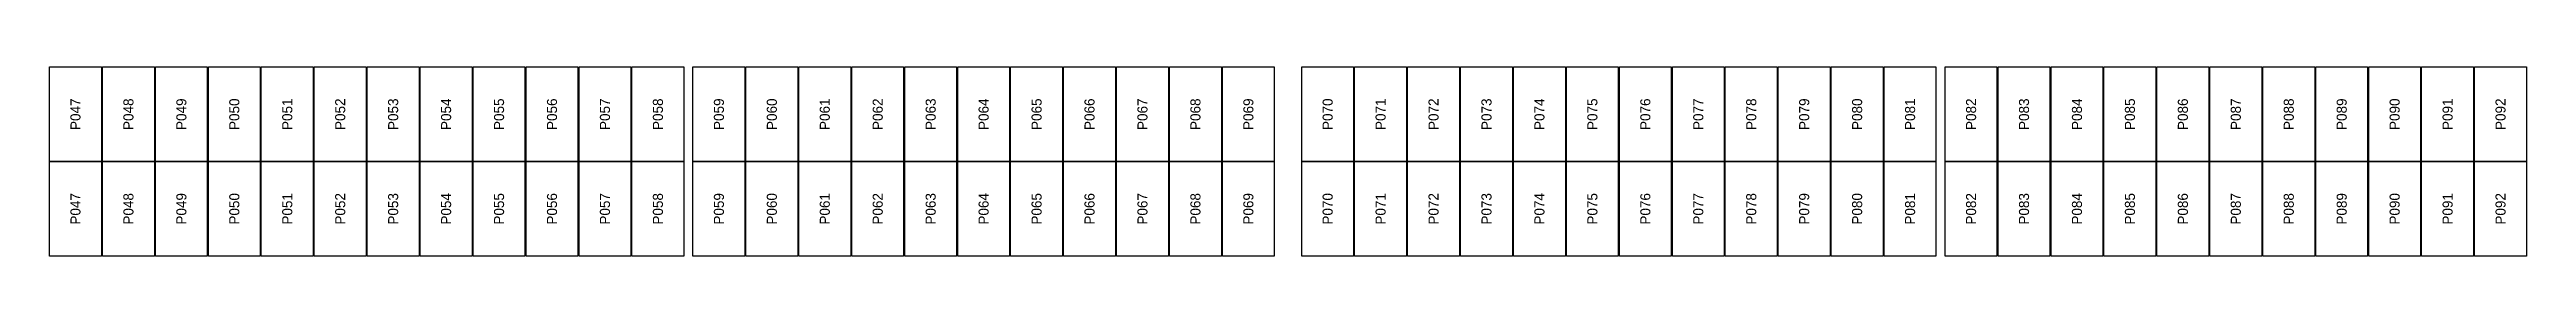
# Model space of a CAD drawing. Extents: x 296295 to 296770, y 651564 to 652121.
# Drawn here: x 296644.3 to 296698.5, y 651718.5 to 651722.6 of the extents above; entities that cross this region are included whole.
import ezdxf
from ezdxf.enums import TextEntityAlignment as Align

# ---------------------------------------------------------------- set-up
doc = ezdxf.new("R2010")
doc.units = 0

msp = doc.modelspace()

# ---------------------------------------------------------------- texts
at = {"layer": 'PANEL_POSITION'}
for s, p in [('P047', (296644.878, 651721.605)), ('P048', (296646.036, 651721.605)), ('P049', (296647.194, 651721.605)), ('P050', (296648.352, 651721.605)), ('P051', (296649.51, 651721.605)), ('P052', (296650.668, 651721.605)), ('P053', (296651.826, 651721.605)), ('P054', (296652.984, 651721.605)), ('P055', (296654.142, 651721.605)), ('P056', (296655.3, 651721.605)), ('P057', (296656.458, 651721.605)), ('P058', (296657.616, 651721.605)), ('P059', (296658.95, 651721.605)), ('P060', (296660.108, 651721.605)), ('P061', (296661.266, 651721.605)), ('P062', (296662.424, 651721.605)), ('P063', (296663.582, 651721.605)), ('P064', (296664.74, 651721.605)), ('P065', (296665.898, 651721.605)), ('P066', (296667.056, 651721.605)), ('P067', (296668.214, 651721.605)), ('P068', (296669.372, 651721.605)), ('P069', (296670.53, 651721.605)), ('P070', (296672.264, 651721.605)), ('P071', (296673.422, 651721.605)), ('P072', (296674.58, 651721.605)), ('P073', (296675.738, 651721.605)), ('P074', (296676.896, 651721.605)), ('P075', (296678.054, 651721.605)), ('P076', (296679.212, 651721.605)), ('P077', (296680.37, 651721.605)), ('P078', (296681.528, 651721.605)), ('P079', (296682.686, 651721.605)), ('P080', (296683.844, 651721.605)), ('P081', (296685.002, 651721.605)), ('P082', (296686.336, 651721.605)), ('P083', (296687.494, 651721.605)), ('P084', (296688.652, 651721.605)), ('P085', (296689.81, 651721.605)), ('P086', (296690.968, 651721.605)), ('P087', (296692.126, 651721.605)), ('P088', (296693.284, 651721.605)), ('P089', (296694.442, 651721.605)), ('P090', (296695.6, 651721.605)), ('P091', (296696.758, 651721.605)), ('P092', (296697.916, 651721.605)), ('P047', (296644.878, 651719.542)), ('P048', (296646.036, 651719.542)), ('P049', (296647.194, 651719.542)), ('P050', (296648.352, 651719.542)), ('P051', (296649.51, 651719.542)), ('P052', (296650.668, 651719.542)), ('P053', (296651.826, 651719.542)), ('P054', (296652.984, 651719.542)), ('P055', (296654.142, 651719.542)), ('P056', (296655.3, 651719.542)), ('P057', (296656.458, 651719.542)), ('P058', (296657.616, 651719.542)), ('P059', (296658.95, 651719.542)), ('P060', (296660.108, 651719.542)), ('P061', (296661.266, 651719.542)), ('P062', (296662.424, 651719.542)), ('P063', (296663.582, 651719.542)), ('P064', (296664.74, 651719.542)), ('P065', (296665.898, 651719.542)), ('P066', (296667.056, 651719.542)), ('P067', (296668.214, 651719.542)), ('P068', (296669.372, 651719.542)), ('P069', (296670.53, 651719.542)), ('P070', (296672.264, 651719.542)), ('P071', (296673.422, 651719.542)), ('P072', (296674.58, 651719.542)), ('P073', (296675.738, 651719.542)), ('P074', (296676.896, 651719.542)), ('P075', (296678.054, 651719.542)), ('P076', (296679.212, 651719.542)), ('P077', (296680.37, 651719.542)), ('P078', (296681.528, 651719.542)), ('P079', (296682.686, 651719.542)), ('P080', (296683.844, 651719.542)), ('P081', (296685.002, 651719.542)), ('P082', (296686.336, 651719.542)), ('P083', (296687.494, 651719.542)), ('P084', (296688.652, 651719.542)), ('P085', (296689.81, 651719.542)), ('P086', (296690.968, 651719.542)), ('P087', (296692.126, 651719.542)), ('P088', (296693.284, 651719.542)), ('P089', (296694.442, 651719.542)), ('P090', (296695.6, 651719.542)), ('P091', (296696.758, 651719.542)), ('P092', (296697.916, 651719.542))]:
    msp.add_text(s, height=0.22, rotation=90, dxfattribs=at).set_placement(p, align=Align.MIDDLE_CENTER)

# ---------------------------------------------------------------- linework, layer by layer
at = {"layer": 'PANELS_MASTER'}
for points in [[(296644.311, 651722.637), (296645.445, 651722.637), (296645.445, 651720.574), (296644.311, 651720.574)], [(296645.469, 651722.637), (296646.603, 651722.637), (296646.603, 651720.574), (296645.469, 651720.574)], [(296646.627, 651722.637), (296647.761, 651722.637), (296647.761, 651720.574), (296646.627, 651720.574)], [(296647.785, 651722.637), (296648.919, 651722.637), (296648.919, 651720.574), (296647.785, 651720.574)], [(296648.943, 651722.637), (296650.077, 651722.637), (296650.077, 651720.574), (296648.943, 651720.574)], [(296650.101, 651722.637), (296651.235, 651722.637), (296651.235, 651720.574), (296650.101, 651720.574)], [(296651.259, 651722.637), (296652.393, 651722.637), (296652.393, 651720.574), (296651.259, 651720.574)], [(296652.417, 651722.637), (296653.551, 651722.637), (296653.551, 651720.574), (296652.417, 651720.574)], [(296653.575, 651722.637), (296654.709, 651722.637), (296654.709, 651720.574), (296653.575, 651720.574)], [(296654.733, 651722.637), (296655.867, 651722.637), (296655.867, 651720.574), (296654.733, 651720.574)], [(296655.891, 651722.637), (296657.025, 651722.637), (296657.025, 651720.574), (296655.891, 651720.574)], [(296657.049, 651722.637), (296658.183, 651722.637), (296658.183, 651720.574), (296657.049, 651720.574)], [(296658.383, 651722.637), (296659.517, 651722.637), (296659.517, 651720.574), (296658.383, 651720.574)], [(296659.541, 651722.637), (296660.675, 651722.637), (296660.675, 651720.574), (296659.541, 651720.574)], [(296660.699, 651722.637), (296661.833, 651722.637), (296661.833, 651720.574), (296660.699, 651720.574)], [(296661.857, 651722.637), (296662.991, 651722.637), (296662.991, 651720.574), (296661.857, 651720.574)], [(296663.015, 651722.637), (296664.149, 651722.637), (296664.149, 651720.574), (296663.015, 651720.574)], [(296664.173, 651722.637), (296665.307, 651722.637), (296665.307, 651720.574), (296664.173, 651720.574)], [(296665.331, 651722.637), (296666.465, 651722.637), (296666.465, 651720.574), (296665.331, 651720.574)], [(296666.489, 651722.637), (296667.623, 651722.637), (296667.623, 651720.574), (296666.489, 651720.574)], [(296667.647, 651722.637), (296668.781, 651722.637), (296668.781, 651720.574), (296667.647, 651720.574)], [(296668.805, 651722.637), (296669.939, 651722.637), (296669.939, 651720.574), (296668.805, 651720.574)], [(296669.963, 651722.637), (296671.097, 651722.637), (296671.097, 651720.574), (296669.963, 651720.574)], [(296671.697, 651722.637), (296672.831, 651722.637), (296672.831, 651720.574), (296671.697, 651720.574)], [(296672.855, 651722.637), (296673.989, 651722.637), (296673.989, 651720.574), (296672.855, 651720.574)], [(296674.013, 651722.637), (296675.147, 651722.637), (296675.147, 651720.574), (296674.013, 651720.574)], [(296675.171, 651722.637), (296676.305, 651722.637), (296676.305, 651720.574), (296675.171, 651720.574)], [(296676.329, 651722.637), (296677.463, 651722.637), (296677.463, 651720.574), (296676.329, 651720.574)], [(296677.487, 651722.637), (296678.621, 651722.637), (296678.621, 651720.574), (296677.487, 651720.574)], [(296678.645, 651722.637), (296679.779, 651722.637), (296679.779, 651720.574), (296678.645, 651720.574)], [(296679.803, 651722.637), (296680.937, 651722.637), (296680.937, 651720.574), (296679.803, 651720.574)], [(296680.961, 651722.637), (296682.095, 651722.637), (296682.095, 651720.574), (296680.961, 651720.574)], [(296682.119, 651722.637), (296683.253, 651722.637), (296683.253, 651720.574), (296682.119, 651720.574)], [(296683.277, 651722.637), (296684.411, 651722.637), (296684.411, 651720.574), (296683.277, 651720.574)], [(296684.435, 651722.637), (296685.569, 651722.637), (296685.569, 651720.574), (296684.435, 651720.574)], [(296685.769, 651722.637), (296686.903, 651722.637), (296686.903, 651720.574), (296685.769, 651720.574)], [(296686.927, 651722.637), (296688.061, 651722.637), (296688.061, 651720.574), (296686.927, 651720.574)], [(296688.085, 651722.637), (296689.219, 651722.637), (296689.219, 651720.574), (296688.085, 651720.574)], [(296689.243, 651722.637), (296690.377, 651722.637), (296690.377, 651720.574), (296689.243, 651720.574)], [(296690.401, 651722.637), (296691.535, 651722.637), (296691.535, 651720.574), (296690.401, 651720.574)], [(296691.559, 651722.637), (296692.693, 651722.637), (296692.693, 651720.574), (296691.559, 651720.574)], [(296692.717, 651722.637), (296693.851, 651722.637), (296693.851, 651720.574), (296692.717, 651720.574)], [(296693.875, 651722.637), (296695.009, 651722.637), (296695.009, 651720.574), (296693.875, 651720.574)], [(296695.033, 651722.637), (296696.167, 651722.637), (296696.167, 651720.574), (296695.033, 651720.574)], [(296696.191, 651722.637), (296697.325, 651722.637), (296697.325, 651720.574), (296696.191, 651720.574)], [(296697.349, 651722.637), (296698.483, 651722.637), (296698.483, 651720.574), (296697.349, 651720.574)], [(296644.311, 651720.574), (296645.445, 651720.574), (296645.445, 651718.511), (296644.311, 651718.511)], [(296645.469, 651720.574), (296646.603, 651720.574), (296646.603, 651718.511), (296645.469, 651718.511)], [(296646.627, 651720.574), (296647.761, 651720.574), (296647.761, 651718.511), (296646.627, 651718.511)], [(296647.785, 651720.574), (296648.919, 651720.574), (296648.919, 651718.511), (296647.785, 651718.511)], [(296648.943, 651720.574), (296650.077, 651720.574), (296650.077, 651718.511), (296648.943, 651718.511)], [(296650.101, 651720.574), (296651.235, 651720.574), (296651.235, 651718.511), (296650.101, 651718.511)], [(296651.259, 651720.574), (296652.393, 651720.574), (296652.393, 651718.511), (296651.259, 651718.511)], [(296652.417, 651720.574), (296653.551, 651720.574), (296653.551, 651718.511), (296652.417, 651718.511)], [(296653.575, 651720.574), (296654.709, 651720.574), (296654.709, 651718.511), (296653.575, 651718.511)], [(296654.733, 651720.574), (296655.867, 651720.574), (296655.867, 651718.511), (296654.733, 651718.511)], [(296655.891, 651720.574), (296657.025, 651720.574), (296657.025, 651718.511), (296655.891, 651718.511)], [(296657.049, 651720.574), (296658.183, 651720.574), (296658.183, 651718.511), (296657.049, 651718.511)], [(296658.383, 651720.574), (296659.517, 651720.574), (296659.517, 651718.511), (296658.383, 651718.511)], [(296659.541, 651720.574), (296660.675, 651720.574), (296660.675, 651718.511), (296659.541, 651718.511)], [(296660.699, 651720.574), (296661.833, 651720.574), (296661.833, 651718.511), (296660.699, 651718.511)], [(296661.857, 651720.574), (296662.991, 651720.574), (296662.991, 651718.511), (296661.857, 651718.511)], [(296663.015, 651720.574), (296664.149, 651720.574), (296664.149, 651718.511), (296663.015, 651718.511)], [(296664.173, 651720.574), (296665.307, 651720.574), (296665.307, 651718.511), (296664.173, 651718.511)], [(296665.331, 651720.574), (296666.465, 651720.574), (296666.465, 651718.511), (296665.331, 651718.511)], [(296666.489, 651720.574), (296667.623, 651720.574), (296667.623, 651718.511), (296666.489, 651718.511)], [(296667.647, 651720.574), (296668.781, 651720.574), (296668.781, 651718.511), (296667.647, 651718.511)], [(296668.805, 651720.574), (296669.939, 651720.574), (296669.939, 651718.511), (296668.805, 651718.511)], [(296669.963, 651720.574), (296671.097, 651720.574), (296671.097, 651718.511), (296669.963, 651718.511)], [(296671.697, 651720.574), (296672.831, 651720.574), (296672.831, 651718.511), (296671.697, 651718.511)], [(296672.855, 651720.574), (296673.989, 651720.574), (296673.989, 651718.511), (296672.855, 651718.511)], [(296674.013, 651720.574), (296675.147, 651720.574), (296675.147, 651718.511), (296674.013, 651718.511)], [(296675.171, 651720.574), (296676.305, 651720.574), (296676.305, 651718.511), (296675.171, 651718.511)], [(296676.329, 651720.574), (296677.463, 651720.574), (296677.463, 651718.511), (296676.329, 651718.511)], [(296677.487, 651720.574), (296678.621, 651720.574), (296678.621, 651718.511), (296677.487, 651718.511)], [(296678.645, 651720.574), (296679.779, 651720.574), (296679.779, 651718.511), (296678.645, 651718.511)], [(296679.803, 651720.574), (296680.937, 651720.574), (296680.937, 651718.511), (296679.803, 651718.511)], [(296680.961, 651720.574), (296682.095, 651720.574), (296682.095, 651718.511), (296680.961, 651718.511)], [(296682.119, 651720.574), (296683.253, 651720.574), (296683.253, 651718.511), (296682.119, 651718.511)], [(296683.277, 651720.574), (296684.411, 651720.574), (296684.411, 651718.511), (296683.277, 651718.511)], [(296684.435, 651720.574), (296685.569, 651720.574), (296685.569, 651718.511), (296684.435, 651718.511)], [(296685.769, 651720.574), (296686.903, 651720.574), (296686.903, 651718.511), (296685.769, 651718.511)], [(296686.927, 651720.574), (296688.061, 651720.574), (296688.061, 651718.511), (296686.927, 651718.511)], [(296688.085, 651720.574), (296689.219, 651720.574), (296689.219, 651718.511), (296688.085, 651718.511)], [(296689.243, 651720.574), (296690.377, 651720.574), (296690.377, 651718.511), (296689.243, 651718.511)], [(296690.401, 651720.574), (296691.535, 651720.574), (296691.535, 651718.511), (296690.401, 651718.511)], [(296691.559, 651720.574), (296692.693, 651720.574), (296692.693, 651718.511), (296691.559, 651718.511)], [(296692.717, 651720.574), (296693.851, 651720.574), (296693.851, 651718.511), (296692.717, 651718.511)], [(296693.875, 651720.574), (296695.009, 651720.574), (296695.009, 651718.511), (296693.875, 651718.511)], [(296695.033, 651720.574), (296696.167, 651720.574), (296696.167, 651718.511), (296695.033, 651718.511)], [(296696.191, 651720.574), (296697.325, 651720.574), (296697.325, 651718.511), (296696.191, 651718.511)], [(296697.349, 651720.574), (296698.483, 651720.574), (296698.483, 651718.511), (296697.349, 651718.511)]]:
    msp.add_lwpolyline(points, close=True, dxfattribs=at)

msp.set_redraw_order([(e.dxf.handle, doc.entitydb.next_handle()) for e in msp.query("TEXT MTEXT ATTDEF DIMENSION ARC_DIMENSION")])  # texts and dimensions are drawn at this point

doc.saveas('drawing.dxf')
